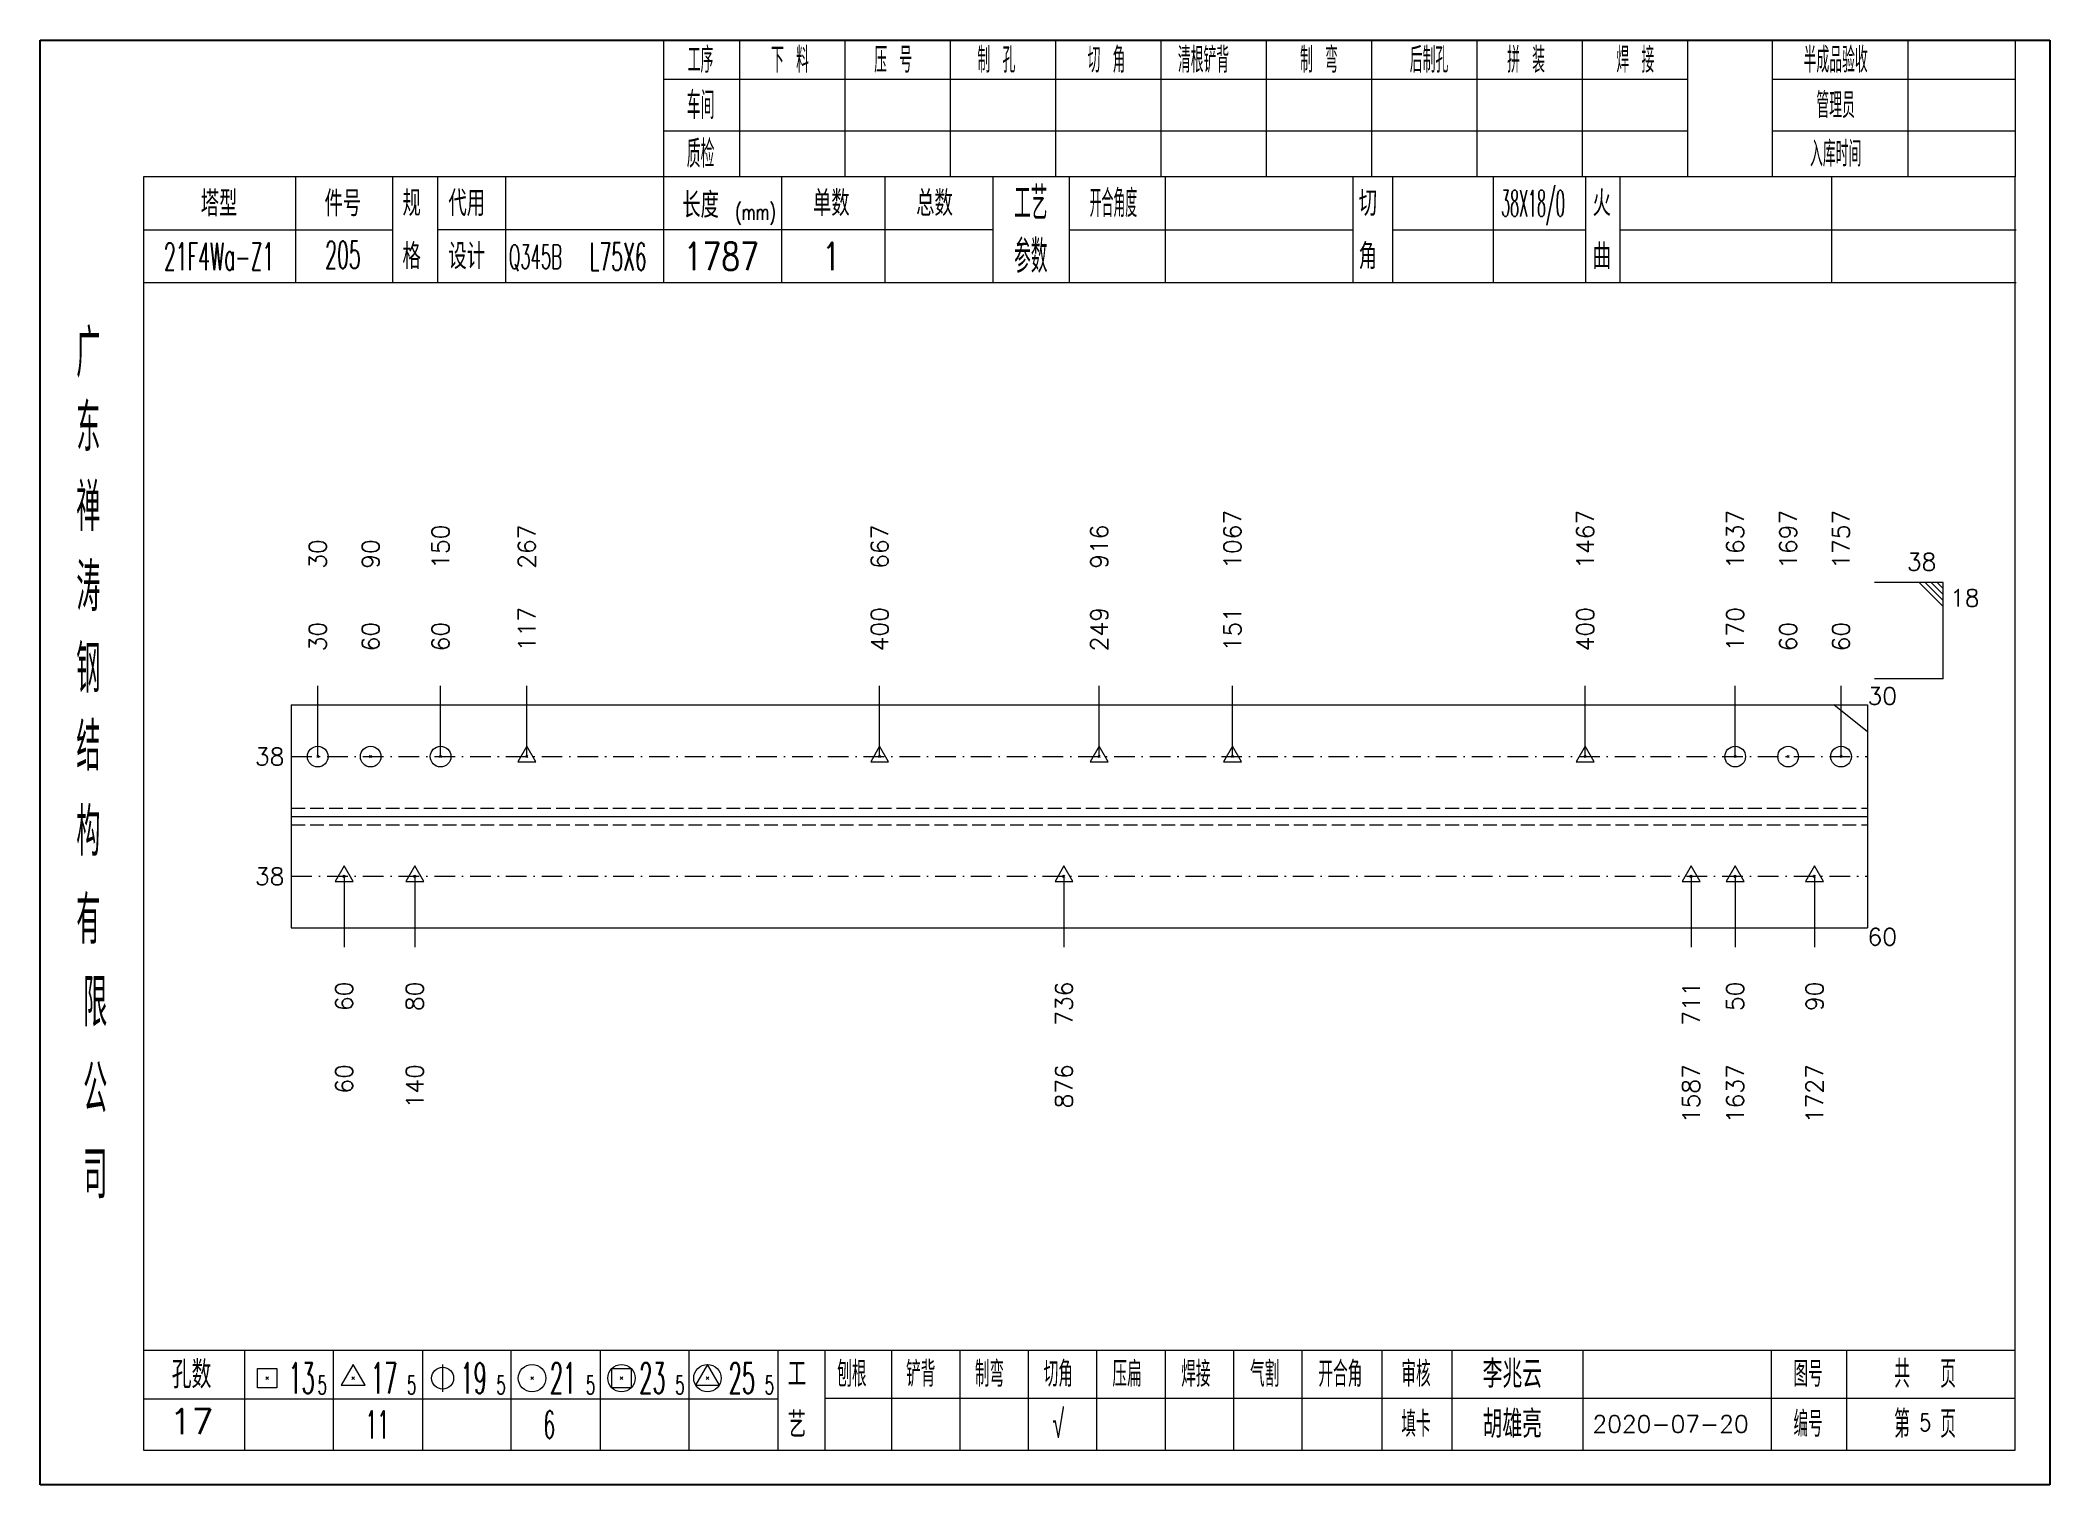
# Model space of a CAD drawing. Extents: x 1310 to 15542, y -76 to 8381.
# Drawn here: x 2764.9 to 3057.1, y 5083.7 to 5293.7 of the extents above; entities that cross this region are included whole.
import ezdxf
from ezdxf.enums import TextEntityAlignment as Align

# ---------------------------------------------------------------- set-up
doc = ezdxf.new("R2010")
doc.units = 0
doc.header["$MEASUREMENT"] = 0
doc.linetypes.add('一点画线', pattern=[5.2, 3, -1, 0.2, -1])
doc.linetypes.add('虚线', pattern=[2.75, 2, -0.75])
doc.layers.get('0').update_dxf_attribs({"linetype": 'CONTINUOUS', "lineweight": 25})
for name, color, linetype, lineweight in [('1', 7, 'CONTINUOUS', 25), ('4', 7, 'CONTINUOUS', 25), ('5', 7, 'CONTINUOUS', 25)]:
    doc.layers.add(name, color=color, linetype=linetype, lineweight=lineweight)
doc.styles.get("Standard").update_dxf_attribs({"font": 'simplex.shx', "width": 0.7, "height": 3, "bigfont": 'gbhzfs.shx'})

msp = doc.modelspace()

# ---------------------------------------------------------------- texts
at = {"color": 7, "linetype": 'Continuous', "lineweight": 13}
for s, p in [('1067', (2938.253, 5216.854)), ('1467', (2989.541, 5216.854)), ('1637', (3011.339, 5216.854)), ('1697', (3019.032, 5216.854)), ('1757', (3026.725, 5216.854)), ('30', (2805.288, 5216.854)), ('90', (2812.982, 5216.854)), ('150', (2823.143, 5216.854)), ('267', (2835.677, 5216.854)), ('667', (2886.965, 5216.854)), ('916', (2918.892, 5216.854))]:
    msp.add_text(s, height=2.5, rotation=90, dxfattribs=at).set_placement(p, align=Align.MIDDLE_LEFT)
msp.add_text('38', height=2.5, dxfattribs=at).set_placement((3040.572, 5215.854), align=Align.BOTTOM_RIGHT)
msp.add_text('18', height=2.5, dxfattribs=at).set_placement((3042.572, 5213.854), align=Align.TOP_LEFT)
at = {"color": 8, "linetype": 'Continuous', "lineweight": 9}
for s, p in [('30', (2805.288, 5204.854)), ('60', (2812.982, 5204.854)), ('60', (2823.143, 5204.854)), ('117', (2835.677, 5204.854)), ('400', (2886.965, 5204.854)), ('249', (2918.892, 5204.854)), ('151', (2938.253, 5204.854)), ('400', (2989.541, 5204.854)), ('170', (3011.339, 5204.854)), ('60', (3019.032, 5204.854)), ('60', (3026.725, 5204.854))]:
    msp.add_text(s, height=2.5, rotation=90, dxfattribs=at).set_placement(p, align=Align.MIDDLE_LEFT)
at = {"color": 7, "linetype": 'Continuous', "lineweight": 13}
msp.add_text('30', height=2.5, dxfattribs=at).set_placement((3030.572, 5198.354), align=Align.MIDDLE_LEFT)
for p in [(2800.442, 5189.554), (2800.442, 5172.154)]:
    msp.add_text('38', height=2.5, dxfattribs=at).set_placement(p, align=Align.MIDDLE_RIGHT)
at = {"layer": '1', "color": 7, "linetype": 'Continuous', "lineweight": 13}
msp.add_text('60', height=2.5, dxfattribs=at).set_placement((3030.572, 5163.354), align=Align.MIDDLE_LEFT)
at = {"layer": '1', "color": 8, "linetype": 'Continuous', "lineweight": 9}
for s, p in [('60', (2809.135, 5156.854)), ('80', (2819.393, 5156.854)), ('736', (2913.763, 5156.854)), ('50', (3011.339, 5156.854)), ('90', (3022.878, 5156.854)), ('711', (3004.928, 5156.854))]:
    msp.add_text(s, height=2.5, rotation=90, dxfattribs=at).set_placement(p, align=Align.MIDDLE_RIGHT)
at = {"layer": '1', "color": 7, "linetype": 'Continuous', "lineweight": 13}
for s, p in [('60', (2809.135, 5144.854)), ('140', (2819.393, 5144.854)), ('876', (2913.763, 5144.854)), ('1587', (3004.928, 5144.854)), ('1637', (3011.339, 5144.854)), ('1727', (3022.878, 5144.854))]:
    msp.add_text(s, height=2.5, rotation=90, dxfattribs=at).set_placement(p, align=Align.MIDDLE_RIGHT)
at = {"layer": '4', "color": 1, "linetype": 'Continuous', "lineweight": 25}
for s, height, width, p in [('工序', 3.7, 0.7, (2860.942, 5290.811)), ('下 料', 3.7, 0.7, (2873.942, 5290.811)), ('压 号', 3.7, 0.7, (2888.942, 5290.811)), ('制 孔', 3.7, 0.7, (2903.942, 5290.811)), ('切 角', 3.7, 0.7, (2919.942, 5290.811)), ('清根铲背 ', 3.7, 0.7, (2934.942, 5290.811)), (' 制 弯', 3.7, 0.7, (2949.942, 5290.811)), (' 后制孔', 3.7, 0.7, (2965.942, 5290.811)), ('拼 装', 3.7, 0.7, (2980.942, 5290.811)), (' 焊 接', 3.7, 0.7, (2995.942, 5290.811)), ('半成品验收', 3.7, 0.7, (3025.942, 5290.811)), ('车间', 4, 0.7, (2860.942, 5284.211)), ('管理员', 3.7, 0.7, (3025.942, 5284.211)), ('质检', 4, 0.7, (2860.942, 5277.151)), ('入库时间', 3.7, 0.7, (3025.942, 5277.151)), ('(mm)', 2.24, 0.7, (2868.942, 5268.711)), ('工艺', 4.8, 0.7, (2908.942, 5269.971)), ('开合角度', 4, 0.6, (2920.942, 5269.971)), ('38X18/0', 3.8, 0.4, (2981.942, 5269.971)), ('21F4Wa-Z1', 4, 0.5, (2790.942, 5262.231)), ('205', 4, 0.5, (2808.942, 5262.481)), ('L75X6', 4, 0.5, (2848.942, 5262.211)), ('1787', 4, 0.8, (2863.942, 5262.261)), ('1', 4, 0.8, (2879.942, 5262.261)), ('参数', 4.8, 0.7, (2908.942, 5262.261)), ('Q345B', 3.5, 0.5, (2836.942, 5262.211)), ('广', 6.96, 0.7, (2771.942, 5248.181)), ('东', 6.96, 0.7, (2771.942, 5237.391)), ('禅', 6.96, 0.7, (2771.942, 5225.801)), ('涛', 6.96, 0.7, (2771.942, 5214.201)), ('钢', 6.96, 0.7, (2771.942, 5202.311)), ('结', 6.96, 0.7, (2771.942, 5191.001)), ('构', 6.96, 0.7, (2771.942, 5178.621)), ('有', 6.96, 0.7, (2771.942, 5165.811)), ('限', 6.96, 0.7, (2772.942, 5153.811)), ('公', 6.96, 0.7, (2772.942, 5141.271)), ('司', 6.96, 0.7, (2772.942, 5128.791)), ('13', 4.47, 0.5, (2802.942, 5099.211)), ('17', 4.47, 0.5, (2814.942, 5099.211)), ('19', 4.47, 0.5, (2827.942, 5099.211)), ('21', 4.47, 0.5, (2840.942, 5099.211)), ('23', 4.47, 0.5, (2853.942, 5099.211)), ('25', 4.47, 0.5, (2866.942, 5099.211)), ('刨根', 3.7, 0.8, (2882.942, 5099.811)), ('铲背', 3.7, 0.8, (2892.942, 5099.811)), ('制弯', 3.7, 0.8, (2902.942, 5099.811)), ('切角', 3.7, 0.8, (2912.942, 5099.811)), ('压扁', 3.7, 0.8, (2922.942, 5099.811)), ('焊接', 3.7, 0.8, (2932.942, 5099.811)), ('气割', 3.7, 0.8, (2942.942, 5099.811)), ('开合角', 3.7, 0.8, (2953.942, 5099.811)), ('审核', 3.7, 0.8, (2964.942, 5099.811)), ('图号', 3.7, 0.8, (3021.942, 5099.811)), ('共  页', 4, 0.8, (3038.942, 5099.811)), ('5', 2.68, 0.6, (2805.942, 5098.211)), ('5', 2.68, 0.6, (2818.942, 5098.211)), ('5', 2.68, 0.6, (2831.942, 5098.211)), ('5', 2.68, 0.6, (2844.942, 5098.211)), ('5', 2.68, 0.6, (2857.942, 5098.211)), ('5', 2.68, 0.6, (2870.942, 5098.211)), ('√', 4, 0.6, (2912.942, 5092.541)), ('填卡', 3.7, 0.8, (2964.942, 5092.541)), ('编号', 3.7, 0.8, (3021.942, 5092.541)), ('第  页', 4, 0.8, (3038.942, 5092.541)), ('11', 4, 0.5, (2813.942, 5092.461)), ('6', 4, 0.5, (2838.942, 5092.461))]:
    msp.add_text(s, height=height, dxfattribs=dict(at, width=width)).set_placement(p, align=Align.MIDDLE_CENTER)
for s, height, p in [('塔型', 3.7, (2790.942, 5269.941)), ('件号', 3.7, (2808.942, 5269.941)), ('规', 3.7, (2818.942, 5269.971)), ('代用', 3.7, (2826.942, 5269.971)), ('长度', 3.7, (2860.942, 5269.711)), ('单数', 3.7, (2879.942, 5269.971)), ('总数', 3.7, (2894.942, 5269.971)), ('切', 3.7, (2957.942, 5269.971)), ('火', 3.7, (2991.942, 5269.971)), ('格', 3.7, (2818.942, 5262.261)), ('设计', 3.7, (2826.942, 5262.261)), ('角', 3.7, (2957.942, 5262.261)), ('曲', 3.7, (2991.942, 5262.261)), ('孔数', 4, (2786.942, 5099.731)), ('工', 3.7, (2874.942, 5099.811)), ('李兆云', 4, (2978.942, 5099.811)), ('17', 3.7, (2786.942, 5092.901)), ('胡雄亮', 4, (2978.942, 5092.541)), ('艺', 3.7, (2874.942, 5092.461)), ('2020-07-20', 2.5, (3001.942, 5092.541))]:
    msp.add_text(s, height=height, dxfattribs=at).set_placement(p, align=Align.MIDDLE_CENTER)
at = {"layer": '4', "color": 6, "linetype": 'Continuous', "lineweight": 25, "width": 0.8}
msp.add_text('5', height=2.5, dxfattribs=at).set_placement((3038.967, 5092.769), align=Align.MIDDLE_CENTER)

# ---------------------------------------------------------------- blocks, each defined once
blk = doc.blocks.new('孔21.5')
at = {"layer": '5', "color": 7, "linetype": 'Continuous', "lineweight": 13}
for p, q in [((-0.1, -0.1), (0.1, 0.1)), ((0.1, -0.1), (-0.1, 0.1))]:
    blk.add_line(p, q, dxfattribs=at)
blk.add_circle((0, 0), 1, dxfattribs=at)
blk = doc.blocks.new('孔17.5')
at = {"layer": '5', "color": 7, "linetype": 'Continuous', "lineweight": 13}
for p, q in [((0, 1), (-0.866, -0.5)), ((-0.1, -0.1), (0.1, 0.1)), ((0.1, -0.1), (-0.1, 0.1)), ((0.866, -0.5), (0, 1)), ((-0.866, -0.5), (0.866, -0.5))]:
    blk.add_line(p, q, dxfattribs=at)
blk = doc.blocks.new('CTJGK')
at = {"color": 6, "linetype": 'Continuous'}
for p, q in [((0, 209.97), (292.13, 209.97)), ((0, 0), (0, 209.97)), ((292.13, 209.97), (292.13, 0)), ((292.13, 0), (0, 0))]:
    blk.add_line(p, q, dxfattribs=at)

# ---------------------------------------------------------------- linework, layer by layer
at = {"color": 7, "linetype": 'Continuous', "lineweight": 13}
for p, q in [((3041.572, 5214.854), (3031.572, 5214.854)), ((3038.072, 5214.854), (3041.572, 5211.354)), ((3038.947, 5214.854), (3041.572, 5212.229)), ((3039.822, 5214.854), (3041.572, 5213.104)), ((3040.697, 5214.854), (3041.572, 5213.979)), ((3041.572, 5200.854), (3041.572, 5214.854)), ((3041.572, 5200.854), (3031.572, 5200.854)), ((2805.288, 5189.554), (2805.288, 5199.854)), ((2823.143, 5189.554), (2823.143, 5199.854)), ((2835.677, 5189.554), (2835.677, 5199.854)), ((2886.965, 5189.554), (2886.965, 5199.854)), ((2918.892, 5189.554), (2918.892, 5199.854)), ((2938.253, 5189.554), (2938.253, 5199.854)), ((2989.541, 5189.554), (2989.541, 5199.854)), ((3011.339, 5189.554), (3011.339, 5199.854)), ((3030.572, 5193.166), (3025.699, 5197.054)), ((3026.725, 5189.554), (3026.725, 5199.854)), ((2809.135, 5172.154), (2809.135, 5161.854)), ((2819.393, 5172.154), (2819.393, 5161.854)), ((2913.763, 5172.154), (2913.763, 5161.854)), ((3004.928, 5172.154), (3004.928, 5161.854)), ((3011.339, 5172.154), (3011.339, 5161.854)), ((3022.878, 5172.154), (3022.878, 5161.854))]:
    msp.add_line(p, q, dxfattribs=at)
at = {"color": 7, "linetype": 'Continuous', "lineweight": 18}
for p, q in [((2801.442, 5197.054), (2801.442, 5164.654)), ((2801.442, 5197.054), (3030.572, 5197.054)), ((3030.572, 5197.054), (3030.572, 5164.654)), ((2801.442, 5180.854), (3030.572, 5180.854))]:
    msp.add_line(p, q, dxfattribs=at)
at = {"color": 3, "linetype": '一点画线', "lineweight": 13}
for p, q in [((2801.442, 5189.554), (3030.572, 5189.554)), ((2801.442, 5172.154), (3030.572, 5172.154))]:
    msp.add_line(p, q, dxfattribs=at)
at = {"color": 1, "linetype": '虚线', "lineweight": 18}
for p, q in [((2801.442, 5182.054), (3030.572, 5182.054)), ((2801.442, 5179.654), (3030.572, 5179.654))]:
    msp.add_line(p, q, dxfattribs=at)
at = {"layer": '1', "color": 7, "linetype": 'Continuous', "lineweight": 18}
msp.add_line((2801.442, 5164.654), (3030.572, 5164.654), dxfattribs=at)
at = {"layer": '4', "color": 1, "linetype": 'Continuous', "lineweight": 18}
for p, q in [((2764.942, 5293.681), (2764.942, 5083.711)), ((3057.072, 5293.681), (2764.942, 5293.681)), ((2855.572, 5293.681), (2855.572, 5273.841)), ((2866.602, 5293.681), (2866.602, 5273.821)), ((2881.912, 5293.681), (2881.912, 5273.821)), ((2897.232, 5293.681), (2897.232, 5273.821)), ((2912.542, 5293.681), (2912.542, 5273.821)), ((2927.852, 5293.681), (2927.852, 5273.821)), ((2943.162, 5293.681), (2943.162, 5273.821)), ((2958.482, 5293.681), (2958.482, 5273.821)), ((2973.792, 5293.681), (2973.792, 5273.821)), ((2989.102, 5293.681), (2989.102, 5273.821)), ((3004.412, 5293.681), (3004.412, 5273.841)), ((3004.412, 5293.681), (3004.412, 5273.821)), ((3016.692, 5293.681), (3016.692, 5273.821)), ((3036.442, 5293.681), (3036.442, 5273.821)), ((3052.022, 5293.681), (3052.022, 5273.821)), ((3057.072, 5263.881), (3057.072, 5293.681)), ((3004.412, 5287.951), (2855.572, 5287.951)), ((3052.022, 5287.951), (3016.692, 5287.951)), ((3004.412, 5280.471), (2855.572, 5280.471)), ((3052.022, 5280.471), (3016.692, 5280.471)), ((2779.952, 5273.821), (2779.952, 5088.761)), ((3052.022, 5273.821), (2779.952, 5273.821)), ((2802.072, 5273.831), (2802.072, 5258.411)), ((2816.222, 5258.411), (2816.222, 5273.821)), ((2822.722, 5258.411), (2822.722, 5273.821)), ((2832.592, 5273.821), (2832.592, 5258.411)), ((2855.572, 5273.841), (2855.572, 5258.411)), ((2872.692, 5273.821), (2872.692, 5258.411)), ((2887.742, 5273.821), (2887.742, 5258.411)), ((2903.442, 5273.821), (2903.442, 5258.411)), ((2914.502, 5273.821), (2914.502, 5258.411)), ((2928.452, 5273.821), (2928.452, 5258.411)), ((2955.752, 5273.821), (2955.752, 5258.411)), ((2961.512, 5273.821), (2961.512, 5258.411)), ((2976.132, 5273.821), (2976.132, 5258.411)), ((2989.592, 5273.821), (2989.592, 5258.411)), ((2994.582, 5273.821), (2994.582, 5258.411)), ((3025.322, 5273.821), (3025.322, 5258.411)), ((3052.022, 5088.761), (3052.022, 5273.821)), ((2816.222, 5266.061), (2779.952, 5266.061)), ((2903.442, 5266.111), (2822.722, 5266.111)), ((2914.502, 5266.111), (2955.752, 5266.111)), ((2961.512, 5266.111), (2989.592, 5266.111)), ((2994.582, 5266.111), (3052.202, 5266.111)), ((3057.072, 5083.711), (3057.072, 5263.881)), ((3052.202, 5258.411), (2779.952, 5258.411)), ((2779.952, 5103.291), (3052.022, 5103.291)), ((2794.642, 5103.291), (2794.642, 5088.761)), ((2807.572, 5088.761), (2807.572, 5103.291)), ((2820.502, 5103.291), (2820.502, 5088.761)), ((2833.422, 5088.761), (2833.422, 5103.291)), ((2846.352, 5103.291), (2846.352, 5088.761)), ((2859.282, 5088.761), (2859.282, 5103.291)), ((2872.202, 5088.761), (2872.202, 5103.291)), ((2879.072, 5088.761), (2879.072, 5103.291)), ((2888.732, 5088.761), (2888.732, 5103.291)), ((2898.672, 5088.761), (2898.672, 5103.291)), ((2908.612, 5088.761), (2908.612, 5103.291)), ((2918.562, 5088.761), (2918.562, 5103.291)), ((2928.502, 5088.761), (2928.502, 5103.291)), ((2938.442, 5088.761), (2938.442, 5103.291)), ((2948.392, 5088.761), (2948.392, 5103.291)), ((2960.032, 5088.761), (2960.032, 5103.291)), ((2970.182, 5088.761), (2970.182, 5103.291)), ((2989.242, 5088.761), (2989.242, 5103.291)), ((3016.622, 5088.761), (3016.622, 5103.291)), ((3027.582, 5088.761), (3027.582, 5103.291)), ((2872.202, 5096.161), (2779.952, 5096.161)), ((2879.032, 5096.321), (3052.022, 5096.321)), ((2779.952, 5088.761), (3052.022, 5088.761)), ((2764.942, 5083.711), (3057.072, 5083.711))]:
    msp.add_line(p, q, dxfattribs=at)
at = {"layer": '4', "color": 7, "linetype": 'Continuous', "lineweight": 13}
for p, q in [((2796.528, 5097.797), (2796.528, 5100.625)), ((2796.528, 5100.625), (2799.356, 5100.625)), ((2799.356, 5100.625), (2799.356, 5097.797)), ((2810.442, 5101.211), (2808.71, 5098.211)), ((2812.174, 5098.211), (2810.442, 5101.211)), ((2823.442, 5101.211), (2823.442, 5097.211)), ((2848.028, 5097.797), (2848.028, 5100.625)), ((2848.028, 5100.625), (2850.856, 5100.625)), ((2850.856, 5100.625), (2850.856, 5097.797)), ((2861.942, 5101.211), (2860.21, 5098.211)), ((2863.674, 5098.211), (2861.942, 5101.211)), ((2799.356, 5097.797), (2796.528, 5097.797)), ((2797.742, 5099.011), (2798.142, 5099.411)), ((2798.142, 5099.011), (2797.742, 5099.411)), ((2808.71, 5098.211), (2812.174, 5098.211)), ((2810.242, 5099.011), (2810.642, 5099.411)), ((2810.642, 5099.011), (2810.242, 5099.411)), ((2836.242, 5099.011), (2836.642, 5099.411)), ((2836.642, 5099.011), (2836.242, 5099.411)), ((2850.856, 5097.797), (2848.028, 5097.797)), ((2849.242, 5099.011), (2849.642, 5099.411)), ((2849.642, 5099.011), (2849.242, 5099.411)), ((2860.21, 5098.211), (2863.674, 5098.211)), ((2861.742, 5099.011), (2862.142, 5099.411)), ((2862.142, 5099.011), (2861.742, 5099.411))]:
    msp.add_line(p, q, dxfattribs=at)
for centre, radius in [((2823.442, 5099.211), 1.6), ((2836.442, 5099.211), 2), ((2849.442, 5099.211), 2), ((2861.942, 5099.211), 2)]:
    msp.add_circle(centre, radius, dxfattribs=at)

# ---------------------------------------------------------------- block references
at = {"color": 0, "linetype": 'Continuous'}
msp.add_blockref('CTJGK', (2764.942, 5083.711), dxfattribs=at)
at = {"color": 8, "linetype": 'Continuous', "lineweight": 9, "xscale": 1.5, "yscale": 1.5, "zscale": 1.5}
for name, p in [('孔21.5', (2805.288, 5189.554)), ('孔21.5', (2812.982, 5189.554)), ('孔21.5', (2823.143, 5189.554)), ('孔17.5', (2835.677, 5189.554)), ('孔17.5', (2886.965, 5189.554)), ('孔17.5', (2918.892, 5189.554)), ('孔17.5', (2938.253, 5189.554)), ('孔17.5', (2989.541, 5189.554)), ('孔21.5', (3011.339, 5189.554)), ('孔21.5', (3019.032, 5189.554)), ('孔21.5', (3026.725, 5189.554))]:
    msp.add_blockref(name, p, dxfattribs=at)
at = {"layer": '1', "color": 8, "linetype": 'Continuous', "lineweight": 9, "xscale": 1.5, "yscale": 1.5, "zscale": 1.5}
for p in [(2809.135, 5172.154), (2819.393, 5172.154), (2913.763, 5172.154), (3004.928, 5172.154), (3011.339, 5172.154), (3022.878, 5172.154)]:
    msp.add_blockref('孔17.5', p, dxfattribs=at)

msp.set_redraw_order([(e.dxf.handle, doc.entitydb.next_handle()) for e in msp.query("TEXT MTEXT ATTDEF DIMENSION ARC_DIMENSION")])  # texts and dimensions are drawn at this point

doc.saveas('drawing.dxf')
